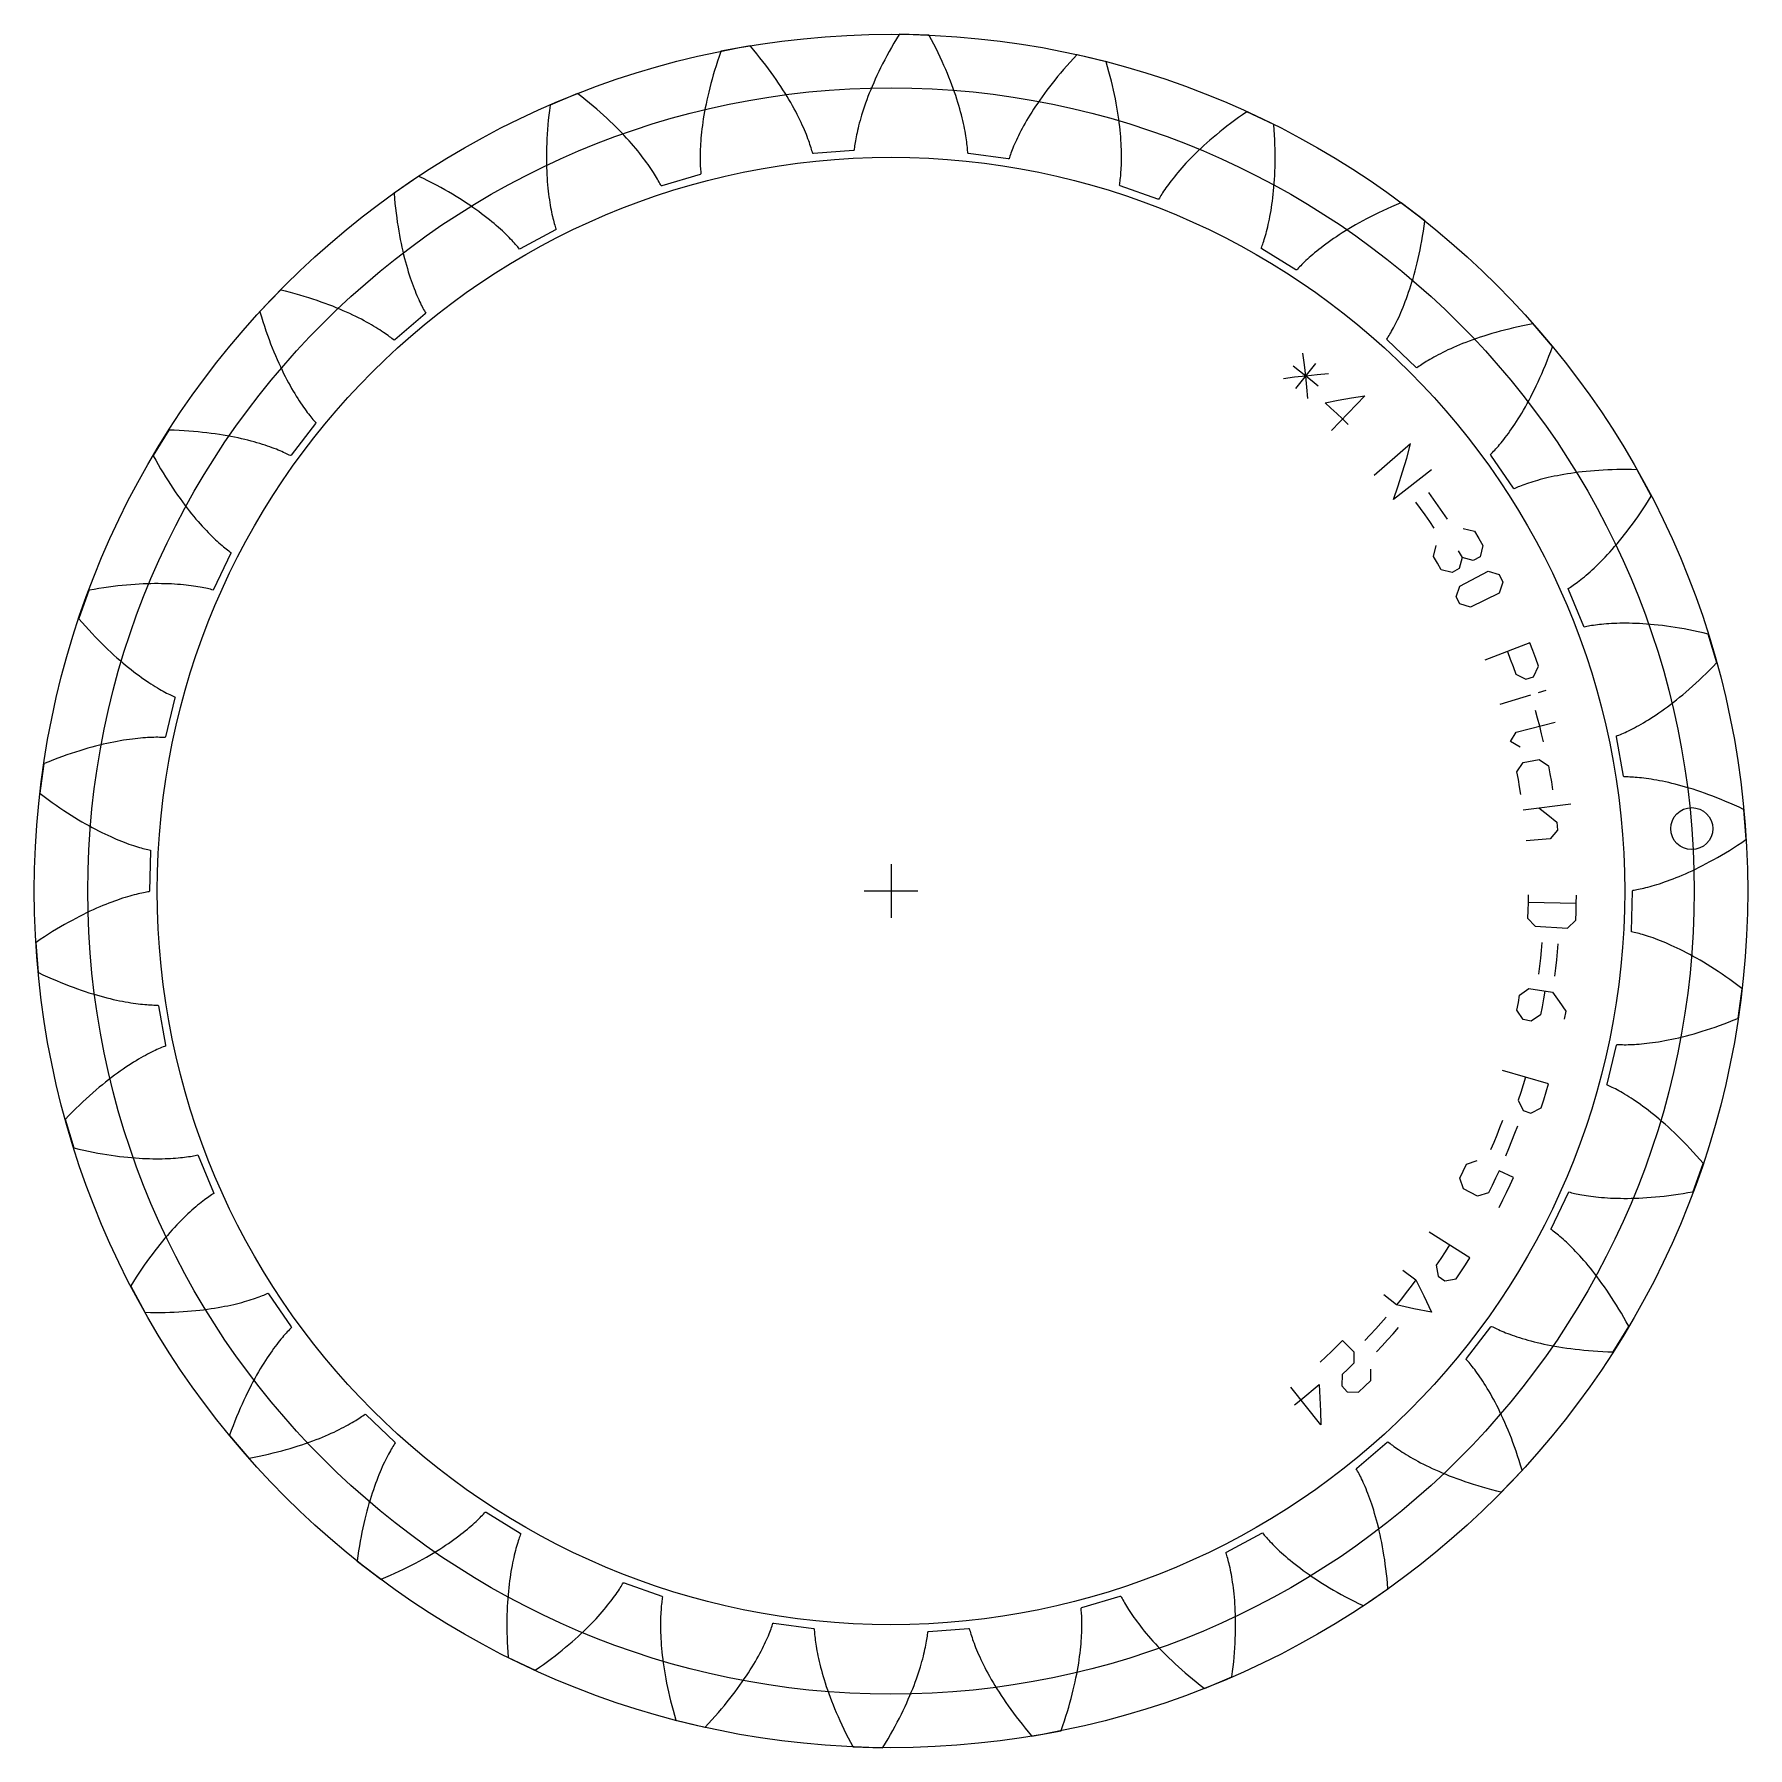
# Model space of a CAD drawing. Extents: x -3.2 to 3.2, y -3.2 to 3.2.
import ezdxf

# ---------------------------------------------------------------- set-up
doc = ezdxf.new("R2010")
doc.units = 0
doc.header["$MEASUREMENT"] = 0
for name, color, linetype in [('gear', 7, 'CONTINUOUS'), ('gear_guides', 5, 'CONTINUOUS'), ('gear_texts', 7, 'CONTINUOUS')]:
    doc.layers.add(name, color=color, linetype=linetype)

msp = doc.modelspace()

# ---------------------------------------------------------------- linework, layer by layer
at = {"layer": 'gear'}
msp.add_lwpolyline([(2.77, 0), (2.770629, 0.002976), (2.775487, 0.003732), (2.780702, 0.004605), (2.786272, 0.005604), (2.792193, 0.006737), (2.798465, 0.008014), (2.805085, 0.009441), (2.812049, 0.011028), (2.819355, 0.012782), (2.826999, 0.014712), (2.83498, 0.016826), (2.843293, 0.019132), (2.851934, 0.021638), (2.860902, 0.024351), (2.870191, 0.02728), (2.879797, 0.030433), (2.889718, 0.033817), (2.899948, 0.03744), (2.910484, 0.04131), (2.921321, 0.045434), (2.932454, 0.04982), (2.943879, 0.054475), (2.955591, 0.059407), (2.967586, 0.064622), (2.979857, 0.070129), (2.9924, 0.075934), (3.005209, 0.082044), (3.01828, 0.088467), (3.031606, 0.095209), (3.045182, 0.102276), (3.059002, 0.109676), (3.07306, 0.117416), (3.08735, 0.125501), (3.101865, 0.133938), (3.1166, 0.142734), (3.131548, 0.151895), (3.146703, 0.161426), (3.162057, 0.171334), (3.177604, 0.181625), (3.193338, 0.192305), (3.193833, 0.192645), (3.19408, 0.192815), (3.194142, 0.192858), (3.194173, 0.192879), (3.194181, 0.192899), (3.185528, 0.303997), (3.185517, 0.304016), (3.185483, 0.304032), (3.185415, 0.304065), (3.185144, 0.304194), (3.184603, 0.304454), (3.167406, 0.312569), (3.150452, 0.320328), (3.133749, 0.32774), (3.117302, 0.33481), (3.101115, 0.341545), (3.085196, 0.347954), (3.069549, 0.354042), (3.05418, 0.359817), (3.039093, 0.365286), (3.024294, 0.370457), (3.009788, 0.375338), (2.995579, 0.379935), (2.981671, 0.384256), (2.96807, 0.388309), (2.954779, 0.392102), (2.941803, 0.395642), (2.929146, 0.398938), (2.916812, 0.401997), (2.904804, 0.404827), (2.893125, 0.407436), (2.881781, 0.409832), (2.870773, 0.412024), (2.860105, 0.41402), (2.84978, 0.415827), (2.839801, 0.417454), (2.830171, 0.41891), (2.820891, 0.420202), (2.811966, 0.421339), (2.803396, 0.42233), (2.795185, 0.423183), (2.787333, 0.423906), (2.779844, 0.424508), (2.772718, 0.424997), (2.765958, 0.425383), (2.759564, 0.425673), (2.753538, 0.425876), (2.747881, 0.426), (2.742594, 0.426055), (2.737678, 0.426049), (2.736595, 0.428892), (2.709469, 0.575915), (2.709466, 0.578957), (2.71406, 0.580706), (2.71898, 0.582644), (2.72422, 0.58478), (2.729777, 0.58712), (2.735646, 0.589672), (2.741824, 0.592445), (2.748306, 0.595445), (2.755087, 0.59868), (2.762164, 0.602157), (2.76953, 0.605884), (2.777182, 0.609868), (2.785114, 0.614115), (2.793321, 0.618634), (2.801798, 0.62343), (2.810539, 0.628511), (2.81954, 0.633884), (2.828793, 0.639555), (2.838294, 0.645531), (2.848037, 0.651818), (2.858015, 0.658423), (2.868222, 0.665352), (2.878653, 0.672611), (2.889301, 0.680206), (2.900159, 0.688144), (2.911221, 0.69643), (2.92248, 0.70507), (2.93393, 0.714069), (2.945563, 0.723434), (2.957373, 0.73317), (2.969353, 0.743282), (2.981494, 0.753775), (2.993791, 0.764655), (3.006235, 0.775926), (3.018819, 0.787593), (3.031536, 0.799661), (3.044377, 0.812135), (3.057336, 0.825019), (3.070404, 0.838318), (3.083574, 0.852035), (3.083987, 0.852471), (3.084193, 0.852688), (3.084245, 0.852743), (3.084271, 0.85277), (3.084274, 0.852791), (3.052711, 0.959663), (3.052697, 0.959679), (3.052661, 0.959687), (3.052588, 0.959705), (3.052296, 0.959776), (3.051712, 0.959917), (3.033204, 0.964279), (3.015007, 0.968344), (2.997128, 0.972121), (2.97957, 0.975617), (2.962337, 0.97884), (2.945434, 0.981798), (2.928863, 0.9845), (2.912629, 0.986954), (2.896735, 0.989167), (2.881184, 0.991148), (2.86598, 0.992906), (2.851125, 0.994448), (2.836623, 0.995783), (2.822476, 0.99692), (2.808688, 0.997867), (2.795259, 0.998632), (2.782193, 0.999224), (2.769493, 0.999651), (2.757158, 0.999923), (2.745193, 1.000047), (2.733598, 1.000033), (2.722375, 0.999888), (2.711525, 0.999622), (2.70105, 0.999243), (2.690951, 0.99876), (2.681228, 0.998181), (2.671883, 0.997516), (2.662916, 0.996773), (2.654328, 0.99596), (2.646119, 0.995087), (2.638288, 0.994162), (2.630838, 0.993194), (2.623766, 0.992191), (2.617073, 0.991162), (2.610758, 0.990116), (2.604822, 0.989062), (2.599263, 0.988008), (2.59408, 0.986962), (2.589272, 0.985934), (2.587622, 0.98849), (2.530521, 1.126661), (2.529885, 1.129635), (2.534016, 1.132301), (2.538425, 1.13522), (2.543107, 1.138398), (2.548055, 1.141842), (2.553266, 1.145559), (2.558732, 1.149556), (2.564449, 1.153838), (2.57041, 1.158412), (2.576608, 1.163285), (2.583039, 1.168462), (2.589695, 1.173949), (2.596571, 1.179753), (2.603659, 1.185879), (2.610954, 1.192333), (2.618448, 1.199121), (2.626134, 1.206247), (2.634006, 1.213718), (2.642057, 1.221539), (2.65028, 1.229714), (2.658666, 1.238249), (2.66721, 1.247149), (2.675904, 1.256418), (2.68474, 1.266061), (2.693711, 1.276083), (2.702808, 1.286488), (2.712025, 1.29728), (2.721353, 1.308464), (2.730785, 1.320043), (2.740313, 1.332021), (2.749928, 1.344403), (2.759623, 1.357191), (2.769388, 1.370389), (2.779217, 1.384001), (2.789101, 1.39803), (2.79903, 1.412478), (2.808998, 1.427349), (2.818995, 1.442646), (2.829012, 1.458371), (2.839042, 1.474527), (2.839355, 1.475039), (2.839512, 1.475295), (2.839551, 1.475359), (2.839571, 1.475391), (2.83957, 1.475412), (2.786477, 1.573386), (2.78646, 1.573399), (2.786422, 1.5734), (2.786347, 1.573402), (2.786047, 1.57341), (2.785447, 1.573427), (2.766436, 1.573845), (2.747792, 1.574039), (2.729519, 1.574016), (2.711617, 1.573785), (2.694091, 1.573354), (2.676942, 1.572734), (2.660171, 1.571931), (2.643782, 1.570956), (2.627775, 1.569816), (2.612152, 1.568521), (2.596914, 1.567079), (2.582064, 1.565499), (2.567601, 1.56379), (2.553527, 1.561961), (2.539843, 1.56002), (2.526549, 1.557976), (2.513646, 1.555839), (2.501133, 1.553617), (2.489012, 1.551318), (2.477282, 1.548951), (2.465944, 1.546526), (2.454996, 1.544051), (2.444439, 1.541535), (2.434272, 1.538987), (2.424493, 1.536414), (2.415104, 1.533827), (2.406101, 1.531234), (2.397484, 1.528642), (2.389253, 1.526062), (2.381404, 1.523501), (2.373938, 1.520968), (2.366851, 1.518472), (2.360142, 1.516021), (2.353809, 1.513623), (2.34785, 1.511287), (2.342263, 1.509022), (2.337044, 1.506835), (2.332192, 1.504734), (2.327703, 1.502729), (2.325558, 1.504886), (2.240977, 1.628165), (2.239737, 1.630943), (2.243223, 1.634409), (2.246929, 1.638181), (2.250847, 1.642263), (2.254972, 1.646661), (2.259296, 1.65138), (2.263812, 1.656425), (2.268513, 1.661803), (2.273393, 1.667516), (2.278443, 1.673571), (2.283657, 1.679972), (2.289027, 1.686724), (2.294545, 1.69383), (2.300205, 1.701296), (2.305998, 1.709126), (2.311917, 1.717323), (2.317954, 1.725892), (2.324101, 1.734836), (2.33035, 1.74416), (2.336693, 1.753866), (2.343122, 1.763958), (2.349629, 1.77444), (2.356205, 1.785314), (2.362843, 1.796584), (2.369534, 1.808252), (2.376269, 1.820321), (2.383041, 1.832793), (2.38984, 1.845672), (2.396659, 1.858959), (2.403488, 1.872656), (2.410318, 1.886766), (2.417142, 1.901291), (2.423951, 1.916231), (2.430735, 1.931589), (2.437485, 1.947366), (2.444194, 1.963563), (2.450852, 1.980182), (2.45745, 1.997223), (2.463979, 2.014687), (2.470431, 2.032575), (2.470631, 2.033141), (2.470731, 2.033424), (2.470756, 2.033495), (2.470769, 2.03353), (2.470763, 2.033551), (2.398461, 2.118345), (2.398441, 2.118354), (2.398404, 2.118347), (2.39833, 2.118333), (2.398035, 2.118279), (2.397445, 2.118171), (2.378762, 2.114628), (2.360485, 2.11094), (2.342616, 2.107118), (2.325154, 2.103171), (2.3081, 2.099106), (2.291454, 2.094933), (2.275217, 2.090661), (2.259389, 2.0863), (2.243968, 2.081857), (2.228956, 2.077342), (2.214352, 2.072763), (2.200154, 2.068131), (2.186363, 2.063452), (2.172977, 2.058736), (2.159995, 2.053993), (2.147416, 2.04923), (2.135239, 2.044457), (2.123462, 2.039681), (2.112084, 2.034912), (2.101103, 2.030159), (2.090516, 2.02543), (2.080322, 2.020733), (2.070519, 2.016077), (2.061104, 2.01147), (2.052074, 2.006921), (2.043427, 2.002438), (2.035161, 1.998029), (2.027271, 1.993703), (2.019756, 1.989467), (2.012611, 1.98533), (2.005834, 1.981301), (1.999421, 1.977385), (1.993369, 1.973593), (1.987673, 1.969931), (1.98233, 1.966407), (1.977335, 1.96303), (1.972686, 1.959805), (1.968376, 1.956742), (1.964402, 1.953848), (1.961855, 1.955511), (1.853492, 2.058511), (1.851701, 2.06097), (1.85439, 2.065086), (1.857231, 2.069545), (1.860215, 2.074353), (1.863335, 2.079512), (1.866584, 2.085027), (1.869952, 2.090901), (1.873432, 2.097139), (1.877017, 2.103742), (1.880698, 2.110714), (1.884467, 2.118059), (1.888316, 2.12578), (1.892237, 2.133879), (1.896221, 2.142358), (1.900259, 2.151221), (1.904344, 2.16047), (1.908468, 2.170107), (1.912621, 2.180134), (1.916795, 2.190553), (1.920981, 2.201366), (1.925171, 2.212574), (1.929357, 2.224179), (1.933529, 2.236183), (1.937678, 2.248587), (1.941797, 2.261391), (1.945876, 2.274596), (1.949907, 2.288204), (1.95388, 2.302215), (1.957787, 2.316629), (1.961619, 2.331447), (1.965366, 2.346669), (1.969021, 2.362295), (1.972575, 2.378324), (1.976017, 2.394757), (1.97934, 2.411593), (1.982535, 2.428831), (1.985592, 2.446471), (1.988503, 2.464511), (1.991258, 2.482951), (1.99385, 2.50179), (1.993928, 2.502385), (1.993967, 2.502683), (1.993977, 2.502757), (1.993982, 2.502794), (1.993972, 2.502813), (1.90562, 2.570722), (1.905599, 2.570727), (1.905564, 2.570712), (1.905495, 2.570684), (1.905217, 2.570569), (1.904662, 2.570341), (1.887124, 2.56299), (1.870014, 2.555584), (1.853329, 2.54813), (1.83707, 2.540638), (1.821234, 2.533116), (1.805819, 2.525574), (1.790825, 2.51802), (1.776249, 2.510462), (1.76209, 2.502911), (1.748344, 2.495373), (1.735011, 2.487858), (1.722087, 2.480375), (1.70957, 2.472931), (1.697457, 2.465535), (1.685745, 2.458196), (1.674431, 2.450922), (1.663513, 2.443721), (1.652986, 2.436602), (1.642848, 2.429572), (1.633095, 2.422639), (1.623723, 2.415812), (1.614728, 2.409098), (1.606107, 2.402505), (1.597855, 2.396042), (1.589969, 2.389715), (1.582443, 2.383532), (1.575274, 2.377501), (1.568456, 2.371629), (1.561986, 2.365923), (1.555858, 2.360392), (1.550067, 2.355041), (1.544608, 2.349878), (1.539476, 2.34491), (1.534666, 2.340144), (1.530172, 2.335586), (1.525989, 2.331244), (1.522111, 2.327123), (1.518533, 2.323231), (1.515247, 2.319574), (1.51241, 2.320671), (1.385, 2.39889), (1.382737, 2.400924), (1.384512, 2.405508), (1.386363, 2.410461), (1.388283, 2.415784), (1.390262, 2.421479), (1.392293, 2.427549), (1.394366, 2.433995), (1.396474, 2.44082), (1.398607, 2.448024), (1.400758, 2.455609), (1.402918, 2.463578), (1.405078, 2.47193), (1.407229, 2.480666), (1.409362, 2.489789), (1.41147, 2.499298), (1.413543, 2.509194), (1.415573, 2.519478), (1.41755, 2.530149), (1.419467, 2.541208), (1.421313, 2.552655), (1.423082, 2.56449), (1.424763, 2.576712), (1.426348, 2.589321), (1.427828, 2.602316), (1.429195, 2.615696), (1.430439, 2.629461), (1.431552, 2.64361), (1.432525, 2.658141), (1.43335, 2.673052), (1.434017, 2.688343), (1.434519, 2.704012), (1.434845, 2.720056), (1.434988, 2.736474), (1.434939, 2.753263), (1.434689, 2.770422), (1.434229, 2.787948), (1.433552, 2.805838), (1.432649, 2.824089), (1.43151, 2.842699), (1.430128, 2.861664), (1.430081, 2.862263), (1.430057, 2.862562), (1.430051, 2.862637), (1.430048, 2.862674), (1.430035, 2.862691), (1.329494, 2.910746), (1.329473, 2.910746), (1.329442, 2.910725), (1.32938, 2.910683), (1.329132, 2.910513), (1.328637, 2.910174), (1.313011, 2.899338), (1.297814, 2.888536), (1.283044, 2.877776), (1.268697, 2.867067), (1.254771, 2.856417), (1.241262, 2.845835), (1.228166, 2.835328), (1.21548, 2.824906), (1.2032, 2.814575), (1.191322, 2.804344), (1.179842, 2.794222), (1.168756, 2.784214), (1.15806, 2.774331), (1.147749, 2.764579), (1.137819, 2.754965), (1.128265, 2.745498), (1.119083, 2.736184), (1.110266, 2.727031), (1.101812, 2.718047), (1.093713, 2.709238), (1.085965, 2.700612), (1.078563, 2.692174), (1.071501, 2.683933), (1.064773, 2.675895), (1.058375, 2.668067), (1.052299, 2.660455), (1.04654, 2.653065), (1.041092, 2.645904), (1.035949, 2.638977), (1.031105, 2.632292), (1.026553, 2.625854), (1.022287, 2.619669), (1.018301, 2.613743), (1.014587, 2.608081), (1.011139, 2.602689), (1.00795, 2.597572), (1.005013, 2.592735), (1.002322, 2.588184), (0.999869, 2.583923), (0.996866, 2.584407), (0.855977, 2.634427), (0.853341, 2.635945), (0.854124, 2.640798), (0.854905, 2.646028), (0.855676, 2.651633), (0.856428, 2.657616), (0.857152, 2.663975), (0.85784, 2.670711), (0.858483, 2.677825), (0.859072, 2.685315), (0.859599, 2.693182), (0.860054, 2.701426), (0.86043, 2.710044), (0.860718, 2.719037), (0.860908, 2.728404), (0.860993, 2.738143), (0.860963, 2.748254), (0.86081, 2.758735), (0.860526, 2.769584), (0.860101, 2.7808), (0.859527, 2.792381), (0.858797, 2.804325), (0.8579, 2.816629), (0.856829, 2.829292), (0.855575, 2.842311), (0.85413, 2.855683), (0.852485, 2.869406), (0.850632, 2.883477), (0.848563, 2.897893), (0.846269, 2.91265), (0.843743, 2.927745), (0.840975, 2.943176), (0.837959, 2.958937), (0.834685, 2.975026), (0.831146, 2.991438), (0.827334, 3.00817), (0.823241, 3.025217), (0.818859, 3.042576), (0.814181, 3.06024), (0.809198, 3.078207), (0.803903, 3.096471), (0.803732, 3.097046), (0.803647, 3.097334), (0.803625, 3.097406), (0.803615, 3.097442), (0.803598, 3.097455), (0.695263, 3.123557), (0.695243, 3.123553), (0.695217, 3.123525), (0.695165, 3.123471), (0.694958, 3.123254), (0.694544, 3.122819), (0.681512, 3.108971), (0.668893, 3.095245), (0.656683, 3.08165), (0.644876, 3.068192), (0.633469, 3.054879), (0.622455, 3.04172), (0.611829, 3.02872), (0.601587, 3.015887), (0.591724, 3.003229), (0.582232, 2.990752), (0.573108, 2.978464), (0.564345, 2.966371), (0.555938, 2.954479), (0.54788, 2.942796), (0.540166, 2.931328), (0.532789, 2.920081), (0.525743, 2.909062), (0.519023, 2.898277), (0.512621, 2.887731), (0.50653, 2.87743), (0.500745, 2.867382), (0.495259, 2.85759), (0.490065, 2.848061), (0.485156, 2.838799), (0.480524, 2.829812), (0.476164, 2.821102), (0.472068, 2.812677), (0.468228, 2.804539), (0.464637, 2.796695), (0.461289, 2.789149), (0.458175, 2.781906), (0.455288, 2.774969), (0.452621, 2.768343), (0.450165, 2.762033), (0.447913, 2.756041), (0.445858, 2.750373), (0.443991, 2.745031), (0.442305, 2.74002), (0.440792, 2.735343), (0.437753, 2.735191), (0.289544, 2.754826), (0.28665, 2.755763), (0.286406, 2.760673), (0.286083, 2.76595), (0.285672, 2.771594), (0.285163, 2.777602), (0.28455, 2.783973), (0.283822, 2.790705), (0.282972, 2.797797), (0.281991, 2.805246), (0.28087, 2.813051), (0.279602, 2.821208), (0.278178, 2.829717), (0.276589, 2.838573), (0.274828, 2.847775), (0.272886, 2.857319), (0.270755, 2.867203), (0.268426, 2.877423), (0.265892, 2.887976), (0.263145, 2.898858), (0.260176, 2.910067), (0.256978, 2.921597), (0.253543, 2.933446), (0.249862, 2.94561), (0.245929, 2.958084), (0.241735, 2.970863), (0.237273, 2.983944), (0.232535, 2.997323), (0.227514, 3.010993), (0.222202, 3.024951), (0.216592, 3.039191), (0.210677, 3.053709), (0.20445, 3.068499), (0.197902, 3.083555), (0.191029, 3.098873), (0.183821, 3.114447), (0.176273, 3.130271), (0.168378, 3.146338), (0.160129, 3.162644), (0.15152, 3.179182), (0.142543, 3.195946), (0.142257, 3.196473), (0.142113, 3.196737), (0.142077, 3.196803), (0.142059, 3.196836), (0.14204, 3.196846), (0.030646, 3.199853), (0.030627, 3.199844), (0.030607, 3.199812), (0.030568, 3.199749), (0.03041, 3.199493), (0.030096, 3.198982), (0.020228, 3.182727), (0.010739, 3.166677), (0.001622, 3.15084), (-0.007129, 3.135222), (-0.015519, 3.119828), (-0.023557, 3.104666), (-0.031247, 3.089741), (-0.038597, 3.07506), (-0.045613, 3.060628), (-0.052303, 3.04645), (-0.058673, 3.032533), (-0.06473, 3.018882), (-0.070481, 3.005503), (-0.075934, 2.9924), (-0.081095, 2.979579), (-0.085973, 2.967044), (-0.090573, 2.9548), (-0.094905, 2.942853), (-0.098974, 2.931207), (-0.10279, 2.919865), (-0.106359, 2.908833), (-0.10969, 2.898115), (-0.112789, 2.887714), (-0.115666, 2.877634), (-0.118327, 2.86788), (-0.120782, 2.858455), (-0.123037, 2.849361), (-0.125101, 2.840604), (-0.126982, 2.832184), (-0.128688, 2.824107), (-0.130228, 2.816374), (-0.13161, 2.808989), (-0.132841, 2.801953), (-0.133931, 2.79527), (-0.134888, 2.788942), (-0.13572, 2.78297), (-0.136435, 2.777357), (-0.137042, 2.772105), (-0.13755, 2.767215), (-0.140491, 2.766435), (-0.289544, 2.754826), (-0.29257, 2.755141), (-0.293828, 2.759893), (-0.295242, 2.764988), (-0.296818, 2.770422), (-0.298564, 2.776193), (-0.300489, 2.782297), (-0.302601, 2.788731), (-0.304907, 2.795491), (-0.307415, 2.802574), (-0.310134, 2.809975), (-0.31307, 2.817691), (-0.316232, 2.825717), (-0.319627, 2.834049), (-0.323263, 2.842684), (-0.327147, 2.851616), (-0.331287, 2.86084), (-0.335689, 2.870353), (-0.340362, 2.880148), (-0.345312, 2.890222), (-0.350546, 2.900568), (-0.356072, 2.911182), (-0.361896, 2.922058), (-0.368025, 2.933191), (-0.374466, 2.944574), (-0.381225, 2.956202), (-0.388309, 2.96807), (-0.395725, 2.980171), (-0.403478, 2.992498), (-0.411576, 3.005047), (-0.420024, 3.01781), (-0.428828, 3.03078), (-0.437995, 3.043952), (-0.447529, 3.057318), (-0.457438, 3.070873), (-0.467726, 3.084607), (-0.478399, 3.098516), (-0.489462, 3.112591), (-0.500921, 3.126826), (-0.512781, 3.141212), (-0.525046, 3.155743), (-0.525436, 3.1562), (-0.525631, 3.156428), (-0.52568, 3.156485), (-0.525705, 3.156513), (-0.525725, 3.156519), (-0.63531, 3.1363), (-0.635328, 3.136288), (-0.63534, 3.136252), (-0.635365, 3.136182), (-0.635466, 3.135899), (-0.635668, 3.135333), (-0.64194, 3.117382), (-0.647885, 3.09971), (-0.65351, 3.082324), (-0.658822, 3.065227), (-0.663829, 3.048426), (-0.668538, 3.031924), (-0.672957, 3.015727), (-0.677094, 2.999838), (-0.680957, 2.984262), (-0.684553, 2.969004), (-0.68789, 2.954066), (-0.690977, 2.939455), (-0.69382, 2.925172), (-0.69643, 2.911221), (-0.698813, 2.897607), (-0.700977, 2.884332), (-0.702932, 2.8714), (-0.704684, 2.858813), (-0.706244, 2.846575), (-0.707618, 2.834688), (-0.708815, 2.823155), (-0.709845, 2.811978), (-0.710714, 2.80116), (-0.711432, 2.790703), (-0.712007, 2.780608), (-0.712448, 2.770879), (-0.712764, 2.761515), (-0.712962, 2.75252), (-0.713051, 2.743893), (-0.713041, 2.735638), (-0.712939, 2.727754), (-0.712755, 2.720243), (-0.712497, 2.713105), (-0.712174, 2.706341), (-0.711794, 2.699952), (-0.711366, 2.693938), (-0.710898, 2.688298), (-0.710401, 2.683035), (-0.709881, 2.678146), (-0.712595, 2.676772), (-0.855977, 2.634427), (-0.859002, 2.634105), (-0.861222, 2.638492), (-0.863663, 2.643182), (-0.866335, 2.64817), (-0.869243, 2.653452), (-0.872395, 2.659022), (-0.875798, 2.664877), (-0.879459, 2.671009), (-0.883385, 2.677416), (-0.887583, 2.68409), (-0.89206, 2.691026), (-0.896821, 2.69822), (-0.901875, 2.705664), (-0.907226, 2.713354), (-0.912883, 2.721283), (-0.91885, 2.729446), (-0.925134, 2.737835), (-0.931741, 2.746445), (-0.938677, 2.755269), (-0.945948, 2.764301), (-0.95356, 2.773534), (-0.961518, 2.782962), (-0.969827, 2.792577), (-0.978494, 2.802372), (-0.987523, 2.812341), (-0.99692, 2.822476), (-1.00669, 2.832771), (-1.016837, 2.843217), (-1.027367, 2.853808), (-1.038283, 2.864535), (-1.049592, 2.875392), (-1.061297, 2.88637), (-1.073402, 2.897462), (-1.085912, 2.90866), (-1.098831, 2.919956), (-1.112162, 2.931341), (-1.12591, 2.942809), (-1.140078, 2.95435), (-1.15467, 2.965956), (-1.169689, 2.977619), (-1.170165, 2.977985), (-1.170403, 2.978167), (-1.170463, 2.978213), (-1.170493, 2.978236), (-1.170514, 2.978237), (-1.273501, 2.935676), (-1.273515, 2.93566), (-1.27352, 2.935623), (-1.27353, 2.935549), (-1.27357, 2.935251), (-1.273649, 2.934656), (-1.276053, 2.915793), (-1.278194, 2.897271), (-1.280081, 2.879095), (-1.281722, 2.861268), (-1.283126, 2.843793), (-1.284302, 2.826672), (-1.285256, 2.80991), (-1.286, 2.793508), (-1.286539, 2.77747), (-1.286884, 2.761797), (-1.287043, 2.746493), (-1.287024, 2.731558), (-1.286836, 2.716996), (-1.286488, 2.702808), (-1.285988, 2.688996), (-1.285345, 2.675561), (-1.284568, 2.662505), (-1.283666, 2.649829), (-1.282647, 2.637534), (-1.28152, 2.625621), (-1.280293, 2.614091), (-1.278976, 2.602945), (-1.277577, 2.592182), (-1.276105, 2.581804), (-1.274569, 2.571811), (-1.272978, 2.562202), (-1.271339, 2.552978), (-1.269663, 2.544137), (-1.267957, 2.535681), (-1.26623, 2.527608), (-1.264492, 2.519917), (-1.26275, 2.512609), (-1.261014, 2.50568), (-1.259291, 2.499132), (-1.257591, 2.492961), (-1.255922, 2.487167), (-1.254292, 2.481749), (-1.252711, 2.476703), (-1.251186, 2.47203), (-1.253555, 2.470121), (-1.385, 2.39889), (-1.387892, 2.397947), (-1.390975, 2.401777), (-1.394339, 2.405856), (-1.397989, 2.41018), (-1.401931, 2.414742), (-1.406173, 2.419535), (-1.410719, 2.424554), (-1.415575, 2.429792), (-1.420747, 2.435242), (-1.426241, 2.440897), (-1.432062, 2.446751), (-1.438215, 2.452798), (-1.444706, 2.459029), (-1.451539, 2.465438), (-1.458721, 2.472018), (-1.466254, 2.478761), (-1.474145, 2.485661), (-1.482398, 2.492709), (-1.491017, 2.499898), (-1.500007, 2.507221), (-1.509372, 2.51467), (-1.519116, 2.522237), (-1.529243, 2.529914), (-1.539757, 2.537693), (-1.550662, 2.545567), (-1.561961, 2.553527), (-1.573657, 2.561566), (-1.585755, 2.569674), (-1.598256, 2.577844), (-1.611165, 2.586067), (-1.624484, 2.594335), (-1.638215, 2.60264), (-1.652362, 2.610973), (-1.666927, 2.619325), (-1.681912, 2.627688), (-1.697319, 2.636053), (-1.713151, 2.644411), (-1.729409, 2.652755), (-1.746095, 2.661073), (-1.76321, 2.669359), (-1.763752, 2.669618), (-1.764023, 2.669747), (-1.764091, 2.669779), (-1.764125, 2.669795), (-1.764146, 2.669792), (-1.856033, 2.606749), (-1.856044, 2.60673), (-1.856041, 2.606693), (-1.856035, 2.606618), (-1.856012, 2.606319), (-1.855966, 2.60572), (-1.854395, 2.58677), (-1.852639, 2.568208), (-1.850705, 2.550037), (-1.848604, 2.532258), (-1.846345, 2.514872), (-1.843935, 2.497882), (-1.841384, 2.481287), (-1.8387, 2.465089), (-1.835894, 2.449289), (-1.832973, 2.433887), (-1.829946, 2.418884), (-1.826822, 2.40428), (-1.823611, 2.390075), (-1.820321, 2.376269), (-1.81696, 2.362863), (-1.813538, 2.349855), (-1.810063, 2.337246), (-1.806545, 2.325035), (-1.802992, 2.31322), (-1.799413, 2.301802), (-1.795816, 2.290779), (-1.79221, 2.28015), (-1.788604, 2.269914), (-1.785007, 2.260068), (-1.781426, 2.250613), (-1.777872, 2.241545), (-1.774351, 2.232863), (-1.770873, 2.224564), (-1.767447, 2.216647), (-1.764079, 2.20911), (-1.76078, 2.201949), (-1.757557, 2.195161), (-1.754418, 2.188746), (-1.751371, 2.182698), (-1.748425, 2.177016), (-1.745588, 2.171696), (-1.742868, 2.166734), (-1.740272, 2.162128), (-1.737808, 2.157874), (-1.739729, 2.155514), (-1.853492, 2.058511), (-1.856125, 2.056987), (-1.859937, 2.060092), (-1.864075, 2.063383), (-1.868544, 2.066854), (-1.873349, 2.070496), (-1.878494, 2.074303), (-1.883984, 2.078267), (-1.889823, 2.08238), (-1.896016, 2.086636), (-1.902565, 2.091025), (-1.909476, 2.095542), (-1.916752, 2.100176), (-1.924396, 2.104922), (-1.932413, 2.10977), (-1.940805, 2.114713), (-1.949577, 2.119743), (-1.95873, 2.124851), (-1.968267, 2.130029), (-1.978193, 2.135269), (-1.988509, 2.140563), (-1.999218, 2.145902), (-2.010322, 2.151278), (-2.021824, 2.156681), (-2.033726, 2.162105), (-2.04603, 2.16754), (-2.058736, 2.172977), (-2.071849, 2.178407), (-2.085367, 2.183823), (-2.099294, 2.189216), (-2.113631, 2.194575), (-2.128377, 2.199894), (-2.143535, 2.205162), (-2.159106, 2.210371), (-2.175089, 2.215513), (-2.191485, 2.220577), (-2.208295, 2.225556), (-2.225518, 2.230441), (-2.243155, 2.235221), (-2.261206, 2.239889), (-2.279671, 2.244435), (-2.280254, 2.244575), (-2.280546, 2.244645), (-2.280619, 2.244663), (-2.280656, 2.244672), (-2.280676, 2.244664), (-2.357448, 2.163894), (-2.357455, 2.163874), (-2.357444, 2.163838), (-2.357423, 2.163766), (-2.357338, 2.163478), (-2.357169, 2.162902), (-2.351692, 2.144692), (-2.346114, 2.126901), (-2.340445, 2.109529), (-2.334694, 2.092575), (-2.328869, 2.07604), (-2.322979, 2.059921), (-2.317034, 2.04422), (-2.311041, 2.028934), (-2.305011, 2.014062), (-2.298951, 1.999604), (-2.292871, 1.985558), (-2.28678, 1.971923), (-2.280685, 1.958696), (-2.274596, 1.945876), (-2.268522, 1.933461), (-2.26247, 1.92145), (-2.25645, 1.909838), (-2.25047, 1.898625), (-2.244538, 1.887808), (-2.238663, 1.877383), (-2.232853, 1.867349), (-2.227116, 1.857702), (-2.22146, 1.848439), (-2.215895, 1.839557), (-2.210427, 1.831052), (-2.205064, 1.822921), (-2.199816, 1.815161), (-2.194689, 1.807767), (-2.189691, 1.800735), (-2.18483, 1.794062), (-2.180114, 1.787744), (-2.17555, 1.781775), (-2.171145, 1.776152), (-2.166908, 1.770871), (-2.162845, 1.765925), (-2.158964, 1.761311), (-2.155271, 1.757024), (-2.151774, 1.753058), (-2.14848, 1.749408), (-2.149868, 1.746701), (-2.240977, 1.628165), (-2.243236, 1.626127), (-2.24761, 1.628372), (-2.252342, 1.630731), (-2.257435, 1.633196), (-2.262892, 1.63576), (-2.268716, 1.638413), (-2.274911, 1.641149), (-2.281477, 1.643959), (-2.288419, 1.646834), (-2.295738, 1.649766), (-2.303437, 1.652747), (-2.311517, 1.655767), (-2.319982, 1.65882), (-2.328831, 1.661895), (-2.338068, 1.664986), (-2.347693, 1.668082), (-2.357708, 1.671175), (-2.368114, 1.674257), (-2.378912, 1.677319), (-2.390104, 1.680352), (-2.401689, 1.683348), (-2.413668, 1.686297), (-2.426042, 1.689192), (-2.438811, 1.692022), (-2.451976, 1.69478), (-2.465535, 1.697457), (-2.47949, 1.700042), (-2.493839, 1.702529), (-2.508583, 1.704908), (-2.523721, 1.70717), (-2.539251, 1.709306), (-2.555173, 1.711308), (-2.571486, 1.713166), (-2.588189, 1.714872), (-2.60528, 1.716417), (-2.622757, 1.717792), (-2.64062, 1.718989), (-2.658866, 1.719998), (-2.677493, 1.720811), (-2.696499, 1.721419), (-2.697099, 1.721435), (-2.697399, 1.721442), (-2.697474, 1.721444), (-2.697512, 1.721445), (-2.69753, 1.721434), (-2.755831, 1.626467), (-2.755833, 1.626446), (-2.755815, 1.626413), (-2.75578, 1.626347), (-2.755637, 1.626082), (-2.755352, 1.625554), (-2.746208, 1.608881), (-2.737054, 1.592639), (-2.727897, 1.576825), (-2.718746, 1.561437), (-2.70961, 1.546474), (-2.700498, 1.531933), (-2.691418, 1.51781), (-2.682378, 1.504104), (-2.673388, 1.490812), (-2.664455, 1.477929), (-2.655587, 1.465454), (-2.646794, 1.453383), (-2.638083, 1.441713), (-2.629461, 1.430439), (-2.620938, 1.419559), (-2.612522, 1.409067), (-2.604219, 1.398961), (-2.596038, 1.389237), (-2.587987, 1.379889), (-2.580073, 1.370914), (-2.572303, 1.362307), (-2.564686, 1.354063), (-2.557228, 1.346179), (-2.549937, 1.338648), (-2.542821, 1.331466), (-2.535885, 1.324627), (-2.529138, 1.318128), (-2.522585, 1.311961), (-2.516235, 1.306123), (-2.510093, 1.300606), (-2.504166, 1.295406), (-2.498461, 1.290517), (-2.492983, 1.285933), (-2.48774, 1.281647), (-2.482738, 1.277655), (-2.477982, 1.273948), (-2.473479, 1.270522), (-2.469234, 1.26737), (-2.465253, 1.264485), (-2.466048, 1.261549), (-2.530521, 1.126661), (-2.532306, 1.124198), (-2.537052, 1.125484), (-2.542171, 1.126807), (-2.547665, 1.12816), (-2.553536, 1.129533), (-2.559785, 1.130918), (-2.566412, 1.132306), (-2.57342, 1.133689), (-2.580808, 1.135058), (-2.588576, 1.136404), (-2.596727, 1.137719), (-2.605259, 1.138993), (-2.614172, 1.140219), (-2.623468, 1.141388), (-2.633145, 1.14249), (-2.643204, 1.143517), (-2.653643, 1.144461), (-2.664463, 1.145312), (-2.675662, 1.146062), (-2.687239, 1.146702), (-2.699194, 1.147224), (-2.711524, 1.147618), (-2.72423, 1.147876), (-2.737309, 1.14799), (-2.750759, 1.147951), (-2.764579, 1.147749), (-2.778766, 1.147378), (-2.793319, 1.146827), (-2.808235, 1.146088), (-2.823512, 1.145153), (-2.839147, 1.144014), (-2.855137, 1.142661), (-2.87148, 1.141087), (-2.888173, 1.139283), (-2.905211, 1.137241), (-2.922593, 1.134953), (-2.940314, 1.132409), (-2.958371, 1.129603), (-2.97676, 1.126525), (-2.995477, 1.123168), (-2.996067, 1.123059), (-2.996362, 1.123004), (-2.996436, 1.12299), (-2.996473, 1.122983), (-2.996488, 1.122968), (-3.033771, 1.017955), (-3.033769, 1.017934), (-3.033744, 1.017905), (-3.033696, 1.017848), (-3.033501, 1.01762), (-3.033112, 1.017162), (-3.020702, 1.002754), (-3.008371, 0.98877), (-2.996126, 0.975206), (-2.983976, 0.962057), (-2.971929, 0.94932), (-2.959992, 0.936991), (-2.948175, 0.925065), (-2.936483, 0.913538), (-2.924925, 0.902405), (-2.913509, 0.891662), (-2.902242, 0.881303), (-2.891131, 0.871324), (-2.880183, 0.86172), (-2.869406, 0.852485), (-2.858807, 0.843614), (-2.848393, 0.835102), (-2.838171, 0.826943), (-2.828147, 0.819132), (-2.818328, 0.811662), (-2.808721, 0.804529), (-2.799332, 0.797725), (-2.790167, 0.791246), (-2.781233, 0.785084), (-2.772536, 0.779233), (-2.764081, 0.773688), (-2.755875, 0.768441), (-2.747924, 0.763486), (-2.740233, 0.758817), (-2.732807, 0.754426), (-2.725652, 0.750307), (-2.718774, 0.746453), (-2.712177, 0.742857), (-2.705866, 0.739512), (-2.699847, 0.73641), (-2.694124, 0.733544), (-2.688701, 0.730908), (-2.683584, 0.728493), (-2.678776, 0.726292), (-2.674283, 0.724298), (-2.67445, 0.721261), (-2.709469, 0.575915), (-2.710703, 0.573135), (-2.715612, 0.573406), (-2.720894, 0.573637), (-2.72655, 0.573817), (-2.732578, 0.57394), (-2.738978, 0.573995), (-2.74575, 0.573975), (-2.752892, 0.573871), (-2.760402, 0.573674), (-2.768281, 0.573375), (-2.776527, 0.572967), (-2.785138, 0.57244), (-2.794111, 0.571786), (-2.803447, 0.570996), (-2.813142, 0.570062), (-2.823194, 0.568976), (-2.833602, 0.567728), (-2.844362, 0.566311), (-2.855472, 0.564716), (-2.866929, 0.562936), (-2.878731, 0.56096), (-2.890874, 0.558782), (-2.903356, 0.556393), (-2.916172, 0.553785), (-2.92932, 0.55095), (-2.942796, 0.54788), (-2.956596, 0.544567), (-2.970717, 0.541002), (-2.985153, 0.537178), (-2.999902, 0.533088), (-3.014958, 0.528723), (-3.030318, 0.524075), (-3.045977, 0.519138), (-3.061929, 0.513903), (-3.078171, 0.508363), (-3.094697, 0.50251), (-3.111502, 0.496338), (-3.128581, 0.489838), (-3.145928, 0.483005), (-3.163538, 0.47583), (-3.164093, 0.4756), (-3.16437, 0.475485), (-3.16444, 0.475456), (-3.164474, 0.475442), (-3.164486, 0.475424), (-3.179121, 0.364954), (-3.179114, 0.364934), (-3.179084, 0.364911), (-3.179025, 0.364865), (-3.178787, 0.364682), (-3.178311, 0.364315), (-3.163177, 0.352803), (-3.148207, 0.341688), (-3.13341, 0.330965), (-3.118792, 0.32063), (-3.10436, 0.310677), (-3.090121, 0.301098), (-3.076082, 0.29189), (-3.062249, 0.283046), (-3.048629, 0.274559), (-3.035229, 0.266424), (-3.022054, 0.258634), (-3.009111, 0.251184), (-2.996406, 0.244065), (-2.983944, 0.237273), (-2.971733, 0.2308), (-2.959777, 0.224639), (-2.948081, 0.218784), (-2.936652, 0.213227), (-2.925495, 0.207962), (-2.914614, 0.202982), (-2.904016, 0.198279), (-2.893704, 0.193847), (-2.883684, 0.189677), (-2.873961, 0.185763), (-2.864538, 0.182096), (-2.855421, 0.17867), (-2.846613, 0.175477), (-2.838119, 0.172509), (-2.829943, 0.169758), (-2.822088, 0.167216), (-2.814558, 0.164877), (-2.807358, 0.162731), (-2.80049, 0.16077), (-2.793957, 0.158988), (-2.787763, 0.157375), (-2.781911, 0.155923), (-2.776404, 0.154625), (-2.771243, 0.153472), (-2.766433, 0.152456), (-2.765965, 0.14945), (-2.77, 0), (-2.770629, -0.002976), (-2.775487, -0.003732), (-2.780702, -0.004605), (-2.786272, -0.005604), (-2.792193, -0.006737), (-2.798465, -0.008014), (-2.805085, -0.009441), (-2.812049, -0.011028), (-2.819355, -0.012782), (-2.826999, -0.014712), (-2.83498, -0.016826), (-2.843293, -0.019132), (-2.851934, -0.021638), (-2.860902, -0.024351), (-2.870191, -0.02728), (-2.879797, -0.030433), (-2.889718, -0.033817), (-2.899948, -0.03744), (-2.910484, -0.04131), (-2.921321, -0.045434), (-2.932454, -0.04982), (-2.943879, -0.054475), (-2.955591, -0.059407), (-2.967586, -0.064622), (-2.979857, -0.070129), (-2.9924, -0.075934), (-3.005209, -0.082044), (-3.01828, -0.088467), (-3.031606, -0.095209), (-3.045182, -0.102276), (-3.059002, -0.109676), (-3.07306, -0.117416), (-3.08735, -0.125501), (-3.101865, -0.133938), (-3.1166, -0.142734), (-3.131548, -0.151895), (-3.146703, -0.161426), (-3.162057, -0.171334), (-3.177604, -0.181625), (-3.193338, -0.192305), (-3.193833, -0.192645), (-3.19408, -0.192815), (-3.194142, -0.192858), (-3.194173, -0.192879), (-3.194181, -0.192899), (-3.185528, -0.303997), (-3.185517, -0.304016), (-3.185483, -0.304032), (-3.185415, -0.304065), (-3.185144, -0.304194), (-3.184603, -0.304454), (-3.167406, -0.312569), (-3.150452, -0.320328), (-3.133749, -0.32774), (-3.117302, -0.33481), (-3.101115, -0.341545), (-3.085196, -0.347954), (-3.069549, -0.354042), (-3.05418, -0.359817), (-3.039093, -0.365286), (-3.024294, -0.370457), (-3.009788, -0.375338), (-2.995579, -0.379935), (-2.981671, -0.384256), (-2.96807, -0.388309), (-2.954779, -0.392102), (-2.941803, -0.395642), (-2.929146, -0.398938), (-2.916812, -0.401997), (-2.904804, -0.404827), (-2.893125, -0.407436), (-2.881781, -0.409832), (-2.870773, -0.412024), (-2.860105, -0.41402), (-2.84978, -0.415827), (-2.839801, -0.417454), (-2.830171, -0.41891), (-2.820891, -0.420202), (-2.811966, -0.421339), (-2.803396, -0.42233), (-2.795185, -0.423183), (-2.787333, -0.423906), (-2.779844, -0.424508), (-2.772718, -0.424997), (-2.765958, -0.425383), (-2.759564, -0.425673), (-2.753538, -0.425876), (-2.747881, -0.426), (-2.742594, -0.426055), (-2.737678, -0.426049), (-2.736595, -0.428892), (-2.709469, -0.575915), (-2.709466, -0.578957), (-2.71406, -0.580706), (-2.71898, -0.582644), (-2.72422, -0.58478), (-2.729777, -0.58712), (-2.735646, -0.589672), (-2.741824, -0.592445), (-2.748306, -0.595445), (-2.755087, -0.59868), (-2.762164, -0.602157), (-2.76953, -0.605884), (-2.777182, -0.609868), (-2.785114, -0.614115), (-2.793321, -0.618634), (-2.801798, -0.62343), (-2.810539, -0.628511), (-2.81954, -0.633884), (-2.828793, -0.639555), (-2.838294, -0.645531), (-2.848037, -0.651818), (-2.858015, -0.658423), (-2.868222, -0.665352), (-2.878653, -0.672611), (-2.889301, -0.680206), (-2.900159, -0.688144), (-2.911221, -0.69643), (-2.92248, -0.70507), (-2.93393, -0.714069), (-2.945563, -0.723434), (-2.957373, -0.73317), (-2.969353, -0.743282), (-2.981494, -0.753775), (-2.993791, -0.764655), (-3.006235, -0.775926), (-3.018819, -0.787593), (-3.031536, -0.799661), (-3.044377, -0.812135), (-3.057336, -0.825019), (-3.070404, -0.838318), (-3.083574, -0.852035), (-3.083987, -0.852471), (-3.084193, -0.852688), (-3.084245, -0.852743), (-3.084271, -0.85277), (-3.084274, -0.852791), (-3.052711, -0.959663), (-3.052697, -0.959679), (-3.052661, -0.959687), (-3.052588, -0.959705), (-3.052296, -0.959776), (-3.051712, -0.959917), (-3.033204, -0.964279), (-3.015007, -0.968344), (-2.997128, -0.972121), (-2.97957, -0.975617), (-2.962337, -0.97884), (-2.945434, -0.981798), (-2.928863, -0.9845), (-2.912629, -0.986954), (-2.896735, -0.989167), (-2.881184, -0.991148), (-2.86598, -0.992906), (-2.851125, -0.994448), (-2.836623, -0.995783), (-2.822476, -0.99692), (-2.808688, -0.997867), (-2.795259, -0.998632), (-2.782193, -0.999224), (-2.769493, -0.999651), (-2.757158, -0.999923), (-2.745193, -1.000047), (-2.733598, -1.000033), (-2.722375, -0.999888), (-2.711525, -0.999622), (-2.70105, -0.999243), (-2.690951, -0.99876), (-2.681228, -0.998181), (-2.671883, -0.997516), (-2.662916, -0.996773), (-2.654328, -0.99596), (-2.646119, -0.995087), (-2.638288, -0.994162), (-2.630838, -0.993194), (-2.623766, -0.992191), (-2.617073, -0.991162), (-2.610758, -0.990116), (-2.604822, -0.989062), (-2.599263, -0.988008), (-2.59408, -0.986962), (-2.589272, -0.985934), (-2.587622, -0.98849), (-2.530521, -1.126661), (-2.529885, -1.129635), (-2.534016, -1.132301), (-2.538425, -1.13522), (-2.543107, -1.138398), (-2.548055, -1.141842), (-2.553266, -1.145559), (-2.558732, -1.149556), (-2.564449, -1.153838), (-2.57041, -1.158412), (-2.576608, -1.163285), (-2.583039, -1.168462), (-2.589695, -1.173949), (-2.596571, -1.179753), (-2.603659, -1.185879), (-2.610954, -1.192333), (-2.618448, -1.199121), (-2.626134, -1.206247), (-2.634006, -1.213718), (-2.642057, -1.221539), (-2.65028, -1.229714), (-2.658666, -1.238249), (-2.66721, -1.247149), (-2.675904, -1.256418), (-2.68474, -1.266061), (-2.693711, -1.276083), (-2.702808, -1.286488), (-2.712025, -1.29728), (-2.721353, -1.308464), (-2.730785, -1.320043), (-2.740313, -1.332021), (-2.749928, -1.344403), (-2.759623, -1.357191), (-2.769388, -1.370389), (-2.779217, -1.384001), (-2.789101, -1.39803), (-2.79903, -1.412478), (-2.808998, -1.427349), (-2.818995, -1.442646), (-2.829012, -1.458371), (-2.839042, -1.474527), (-2.839355, -1.475039), (-2.839512, -1.475295), (-2.839551, -1.475359), (-2.839571, -1.475391), (-2.83957, -1.475412), (-2.786477, -1.573386), (-2.78646, -1.573399), (-2.786422, -1.5734), (-2.786347, -1.573402), (-2.786047, -1.57341), (-2.785447, -1.573427), (-2.766436, -1.573845), (-2.747792, -1.574039), (-2.729519, -1.574016), (-2.711617, -1.573785), (-2.694091, -1.573354), (-2.676942, -1.572734), (-2.660171, -1.571931), (-2.643782, -1.570956), (-2.627775, -1.569816), (-2.612152, -1.568521), (-2.596914, -1.567079), (-2.582064, -1.565499), (-2.567601, -1.56379), (-2.553527, -1.561961), (-2.539843, -1.56002), (-2.526549, -1.557976), (-2.513646, -1.555839), (-2.501133, -1.553617), (-2.489012, -1.551318), (-2.477282, -1.548951), (-2.465944, -1.546526), (-2.454996, -1.544051), (-2.444439, -1.541535), (-2.434272, -1.538987), (-2.424493, -1.536414), (-2.415104, -1.533827), (-2.406101, -1.531234), (-2.397484, -1.528642), (-2.389253, -1.526062), (-2.381404, -1.523501), (-2.373938, -1.520968), (-2.366851, -1.518472), (-2.360142, -1.516021), (-2.353809, -1.513623), (-2.34785, -1.511287), (-2.342263, -1.509022), (-2.337044, -1.506835), (-2.332192, -1.504734), (-2.327703, -1.502729), (-2.325558, -1.504886), (-2.240977, -1.628165), (-2.239737, -1.630943), (-2.243223, -1.634409), (-2.246929, -1.638181), (-2.250847, -1.642263), (-2.254972, -1.646661), (-2.259296, -1.65138), (-2.263812, -1.656425), (-2.268513, -1.661803), (-2.273393, -1.667516), (-2.278443, -1.673571), (-2.283657, -1.679972), (-2.289027, -1.686724), (-2.294545, -1.69383), (-2.300205, -1.701296), (-2.305998, -1.709126), (-2.311917, -1.717323), (-2.317954, -1.725892), (-2.324101, -1.734836), (-2.33035, -1.74416), (-2.336693, -1.753866), (-2.343122, -1.763958), (-2.349629, -1.77444), (-2.356205, -1.785314), (-2.362843, -1.796584), (-2.369534, -1.808252), (-2.376269, -1.820321), (-2.383041, -1.832793), (-2.38984, -1.845672), (-2.396659, -1.858959), (-2.403488, -1.872656), (-2.410318, -1.886766), (-2.417142, -1.901291), (-2.423951, -1.916231), (-2.430735, -1.931589), (-2.437485, -1.947366), (-2.444194, -1.963563), (-2.450852, -1.980182), (-2.45745, -1.997223), (-2.463979, -2.014687), (-2.470431, -2.032575), (-2.470631, -2.033141), (-2.470731, -2.033424), (-2.470756, -2.033495), (-2.470769, -2.03353), (-2.470763, -2.033551), (-2.398461, -2.118345), (-2.398441, -2.118354), (-2.398404, -2.118347), (-2.39833, -2.118333), (-2.398035, -2.118279), (-2.397445, -2.118171), (-2.378762, -2.114628), (-2.360485, -2.11094), (-2.342616, -2.107118), (-2.325154, -2.103171), (-2.3081, -2.099106), (-2.291454, -2.094933), (-2.275217, -2.090661), (-2.259389, -2.0863), (-2.243968, -2.081857), (-2.228956, -2.077342), (-2.214352, -2.072763), (-2.200154, -2.068131), (-2.186363, -2.063452), (-2.172977, -2.058736), (-2.159995, -2.053993), (-2.147416, -2.04923), (-2.135239, -2.044457), (-2.123462, -2.039681), (-2.112084, -2.034912), (-2.101103, -2.030159), (-2.090516, -2.02543), (-2.080322, -2.020733), (-2.070519, -2.016077), (-2.061104, -2.01147), (-2.052074, -2.006921), (-2.043427, -2.002438), (-2.035161, -1.998029), (-2.027271, -1.993703), (-2.019756, -1.989467), (-2.012611, -1.98533), (-2.005834, -1.981301), (-1.999421, -1.977385), (-1.993369, -1.973593), (-1.987673, -1.969931), (-1.98233, -1.966407), (-1.977335, -1.96303), (-1.972686, -1.959805), (-1.968376, -1.956742), (-1.964402, -1.953848), (-1.961855, -1.955511), (-1.853492, -2.058511), (-1.851701, -2.06097), (-1.85439, -2.065086), (-1.857231, -2.069545), (-1.860215, -2.074353), (-1.863335, -2.079512), (-1.866584, -2.085027), (-1.869952, -2.090901), (-1.873432, -2.097139), (-1.877017, -2.103742), (-1.880698, -2.110714), (-1.884467, -2.118059), (-1.888316, -2.12578), (-1.892237, -2.133879), (-1.896221, -2.142358), (-1.900259, -2.151221), (-1.904344, -2.16047), (-1.908468, -2.170107), (-1.912621, -2.180134), (-1.916795, -2.190553), (-1.920981, -2.201366), (-1.925171, -2.212574), (-1.929357, -2.224179), (-1.933529, -2.236183), (-1.937678, -2.248587), (-1.941797, -2.261391), (-1.945876, -2.274596), (-1.949907, -2.288204), (-1.95388, -2.302215), (-1.957787, -2.316629), (-1.961619, -2.331447), (-1.965366, -2.346669), (-1.969021, -2.362295), (-1.972575, -2.378324), (-1.976017, -2.394757), (-1.97934, -2.411593), (-1.982535, -2.428831), (-1.985592, -2.446471), (-1.988503, -2.464511), (-1.991258, -2.482951), (-1.99385, -2.50179), (-1.993928, -2.502385), (-1.993967, -2.502683), (-1.993977, -2.502757), (-1.993982, -2.502794), (-1.993972, -2.502813), (-1.90562, -2.570722), (-1.905599, -2.570727), (-1.905564, -2.570712), (-1.905495, -2.570684), (-1.905217, -2.570569), (-1.904662, -2.570341), (-1.887124, -2.56299), (-1.870014, -2.555584), (-1.853329, -2.54813), (-1.83707, -2.540638), (-1.821234, -2.533116), (-1.805819, -2.525574), (-1.790825, -2.51802), (-1.776249, -2.510462), (-1.76209, -2.502911), (-1.748344, -2.495373), (-1.735011, -2.487858), (-1.722087, -2.480375), (-1.70957, -2.472931), (-1.697457, -2.465535), (-1.685745, -2.458196), (-1.674431, -2.450922), (-1.663513, -2.443721), (-1.652986, -2.436602), (-1.642848, -2.429572), (-1.633095, -2.422639), (-1.623723, -2.415812), (-1.614728, -2.409098), (-1.606107, -2.402505), (-1.597855, -2.396042), (-1.589969, -2.389715), (-1.582443, -2.383532), (-1.575274, -2.377501), (-1.568456, -2.371629), (-1.561986, -2.365923), (-1.555858, -2.360392), (-1.550067, -2.355041), (-1.544608, -2.349878), (-1.539476, -2.34491), (-1.534666, -2.340144), (-1.530172, -2.335586), (-1.525989, -2.331244), (-1.522111, -2.327123), (-1.518533, -2.323231), (-1.515247, -2.319574), (-1.51241, -2.320671), (-1.385, -2.39889), (-1.382737, -2.400924), (-1.384512, -2.405508), (-1.386363, -2.410461), (-1.388283, -2.415784), (-1.390262, -2.421479), (-1.392293, -2.427549), (-1.394366, -2.433995), (-1.396474, -2.44082), (-1.398607, -2.448024), (-1.400758, -2.455609), (-1.402918, -2.463578), (-1.405078, -2.47193), (-1.407229, -2.480666), (-1.409362, -2.489789), (-1.41147, -2.499298), (-1.413543, -2.509194), (-1.415573, -2.519478), (-1.41755, -2.530149), (-1.419467, -2.541208), (-1.421313, -2.552655), (-1.423082, -2.56449), (-1.424763, -2.576712), (-1.426348, -2.589321), (-1.427828, -2.602316), (-1.429195, -2.615696), (-1.430439, -2.629461), (-1.431552, -2.64361), (-1.432525, -2.658141), (-1.43335, -2.673052), (-1.434017, -2.688343), (-1.434519, -2.704012), (-1.434845, -2.720056), (-1.434988, -2.736474), (-1.434939, -2.753263), (-1.434689, -2.770422), (-1.434229, -2.787948), (-1.433552, -2.805838), (-1.432649, -2.824089), (-1.43151, -2.842699), (-1.430128, -2.861664), (-1.430081, -2.862263), (-1.430057, -2.862562), (-1.430051, -2.862637), (-1.430048, -2.862674), (-1.430035, -2.862691), (-1.329494, -2.910746), (-1.329473, -2.910746), (-1.329442, -2.910725), (-1.32938, -2.910683), (-1.329132, -2.910513), (-1.328637, -2.910174), (-1.313011, -2.899338), (-1.297814, -2.888536), (-1.283044, -2.877776), (-1.268697, -2.867067), (-1.254771, -2.856417), (-1.241262, -2.845835), (-1.228166, -2.835328), (-1.21548, -2.824906), (-1.2032, -2.814575), (-1.191322, -2.804344), (-1.179842, -2.794222), (-1.168756, -2.784214), (-1.15806, -2.774331), (-1.147749, -2.764579), (-1.137819, -2.754965), (-1.128265, -2.745498), (-1.119083, -2.736184), (-1.110266, -2.727031), (-1.101812, -2.718047), (-1.093713, -2.709238), (-1.085965, -2.700612), (-1.078563, -2.692174), (-1.071501, -2.683933), (-1.064773, -2.675895), (-1.058375, -2.668067), (-1.052299, -2.660455), (-1.04654, -2.653065), (-1.041092, -2.645904), (-1.035949, -2.638977), (-1.031105, -2.632292), (-1.026553, -2.625854), (-1.022287, -2.619669), (-1.018301, -2.613743), (-1.014587, -2.608081), (-1.011139, -2.602689), (-1.00795, -2.597572), (-1.005013, -2.592735), (-1.002322, -2.588184), (-0.999869, -2.583923), (-0.996866, -2.584407), (-0.855977, -2.634427), (-0.853341, -2.635945), (-0.854124, -2.640798), (-0.854905, -2.646028), (-0.855676, -2.651633), (-0.856428, -2.657616), (-0.857152, -2.663975), (-0.85784, -2.670711), (-0.858483, -2.677825), (-0.859072, -2.685315), (-0.859599, -2.693182), (-0.860054, -2.701426), (-0.86043, -2.710044), (-0.860718, -2.719037), (-0.860908, -2.728404), (-0.860993, -2.738143), (-0.860963, -2.748254), (-0.86081, -2.758735), (-0.860526, -2.769584), (-0.860101, -2.7808), (-0.859527, -2.792381), (-0.858797, -2.804325), (-0.8579, -2.816629), (-0.856829, -2.829292), (-0.855575, -2.842311), (-0.85413, -2.855683), (-0.852485, -2.869406), (-0.850632, -2.883477), (-0.848563, -2.897893), (-0.846269, -2.91265), (-0.843743, -2.927745), (-0.840975, -2.943176), (-0.837959, -2.958937), (-0.834685, -2.975026), (-0.831146, -2.991438), (-0.827334, -3.00817), (-0.823241, -3.025217), (-0.818859, -3.042576), (-0.814181, -3.06024), (-0.809198, -3.078207), (-0.803903, -3.096471), (-0.803732, -3.097046), (-0.803647, -3.097334), (-0.803625, -3.097406), (-0.803615, -3.097442), (-0.803598, -3.097455), (-0.695263, -3.123557), (-0.695243, -3.123553), (-0.695217, -3.123525), (-0.695165, -3.123471), (-0.694958, -3.123254), (-0.694544, -3.122819), (-0.681512, -3.108971), (-0.668893, -3.095245), (-0.656683, -3.08165), (-0.644876, -3.068192), (-0.633469, -3.054879), (-0.622455, -3.04172), (-0.611829, -3.02872), (-0.601587, -3.015887), (-0.591724, -3.003229), (-0.582232, -2.990752), (-0.573108, -2.978464), (-0.564345, -2.966371), (-0.555938, -2.954479), (-0.54788, -2.942796), (-0.540166, -2.931328), (-0.532789, -2.920081), (-0.525743, -2.909062), (-0.519023, -2.898277), (-0.512621, -2.887731), (-0.50653, -2.87743), (-0.500745, -2.867382), (-0.495259, -2.85759), (-0.490065, -2.848061), (-0.485156, -2.838799), (-0.480524, -2.829812), (-0.476164, -2.821102), (-0.472068, -2.812677), (-0.468228, -2.804539), (-0.464637, -2.796695), (-0.461289, -2.789149), (-0.458175, -2.781906), (-0.455288, -2.774969), (-0.452621, -2.768343), (-0.450165, -2.762033), (-0.447913, -2.756041), (-0.445858, -2.750373), (-0.443991, -2.745031), (-0.442305, -2.74002), (-0.440792, -2.735343), (-0.437753, -2.735191), (-0.289544, -2.754826), (-0.28665, -2.755763), (-0.286406, -2.760673), (-0.286083, -2.76595), (-0.285672, -2.771594), (-0.285163, -2.777602), (-0.28455, -2.783973), (-0.283822, -2.790705), (-0.282972, -2.797797), (-0.281991, -2.805246), (-0.28087, -2.813051), (-0.279602, -2.821208), (-0.278178, -2.829717), (-0.276589, -2.838573), (-0.274828, -2.847775), (-0.272886, -2.857319), (-0.270755, -2.867203), (-0.268426, -2.877423), (-0.265892, -2.887976), (-0.263145, -2.898858), (-0.260176, -2.910067), (-0.256978, -2.921597), (-0.253543, -2.933446), (-0.249862, -2.94561), (-0.245929, -2.958084), (-0.241735, -2.970863), (-0.237273, -2.983944), (-0.232535, -2.997323), (-0.227514, -3.010993), (-0.222202, -3.024951), (-0.216592, -3.039191), (-0.210677, -3.053709), (-0.20445, -3.068499), (-0.197902, -3.083555), (-0.191029, -3.098873), (-0.183821, -3.114447), (-0.176273, -3.130271), (-0.168378, -3.146338), (-0.160129, -3.162644), (-0.15152, -3.179182), (-0.142543, -3.195946), (-0.142257, -3.196473), (-0.142113, -3.196737), (-0.142077, -3.196803), (-0.142059, -3.196836), (-0.14204, -3.196846), (-0.030646, -3.199853), (-0.030627, -3.199844), (-0.030607, -3.199812), (-0.030568, -3.199749), (-0.03041, -3.199493), (-0.030096, -3.198982), (-0.020228, -3.182727), (-0.010739, -3.166677), (-0.001622, -3.15084), (0.007129, -3.135222), (0.015519, -3.119828), (0.023557, -3.104666), (0.031247, -3.089741), (0.038597, -3.07506), (0.045613, -3.060628), (0.052303, -3.04645), (0.058673, -3.032533), (0.06473, -3.018882), (0.070481, -3.005503), (0.075934, -2.9924), (0.081095, -2.979579), (0.085973, -2.967044), (0.090573, -2.9548), (0.094905, -2.942853), (0.098974, -2.931207), (0.10279, -2.919865), (0.106359, -2.908833), (0.10969, -2.898115), (0.112789, -2.887714), (0.115666, -2.877634), (0.118327, -2.86788), (0.120782, -2.858455), (0.123037, -2.849361), (0.125101, -2.840604), (0.126982, -2.832184), (0.128688, -2.824107), (0.130228, -2.816374), (0.13161, -2.808989), (0.132841, -2.801953), (0.133931, -2.79527), (0.134888, -2.788942), (0.13572, -2.78297), (0.136435, -2.777357), (0.137042, -2.772105), (0.13755, -2.767215), (0.140491, -2.766435), (0.289544, -2.754826), (0.29257, -2.755141), (0.293828, -2.759893), (0.295242, -2.764988), (0.296818, -2.770422), (0.298564, -2.776193), (0.300489, -2.782297), (0.302601, -2.788731), (0.304907, -2.795491), (0.307415, -2.802574), (0.310134, -2.809975), (0.31307, -2.817691), (0.316232, -2.825717), (0.319627, -2.834049), (0.323263, -2.842684), (0.327147, -2.851616), (0.331287, -2.86084), (0.335689, -2.870353), (0.340362, -2.880148), (0.345312, -2.890222), (0.350546, -2.900568), (0.356072, -2.911182), (0.361896, -2.922058), (0.368025, -2.933191), (0.374466, -2.944574), (0.381225, -2.956202), (0.388309, -2.96807), (0.395725, -2.980171), (0.403478, -2.992498), (0.411576, -3.005047), (0.420024, -3.01781), (0.428828, -3.03078), (0.437995, -3.043952), (0.447529, -3.057318), (0.457438, -3.070873), (0.467726, -3.084607), (0.478399, -3.098516), (0.489462, -3.112591), (0.500921, -3.126826), (0.512781, -3.141212), (0.525046, -3.155743), (0.525436, -3.1562), (0.525631, -3.156428), (0.52568, -3.156485), (0.525705, -3.156513), (0.525725, -3.156519), (0.63531, -3.1363), (0.635328, -3.136288), (0.63534, -3.136252), (0.635365, -3.136182), (0.635466, -3.135899), (0.635668, -3.135333), (0.64194, -3.117382), (0.647885, -3.09971), (0.65351, -3.082324), (0.658822, -3.065227), (0.663829, -3.048426), (0.668538, -3.031924), (0.672957, -3.015727), (0.677094, -2.999838), (0.680957, -2.984262), (0.684553, -2.969004), (0.68789, -2.954066), (0.690977, -2.939455), (0.69382, -2.925172), (0.69643, -2.911221), (0.698813, -2.897607), (0.700977, -2.884332), (0.702932, -2.8714), (0.704684, -2.858813), (0.706244, -2.846575), (0.707618, -2.834688), (0.708815, -2.823155), (0.709845, -2.811978), (0.710714, -2.80116), (0.711432, -2.790703), (0.712007, -2.780608), (0.712448, -2.770879), (0.712764, -2.761515), (0.712962, -2.75252), (0.713051, -2.743893), (0.713041, -2.735638), (0.712939, -2.727754), (0.712755, -2.720243), (0.712497, -2.713105), (0.712174, -2.706341), (0.711794, -2.699952), (0.711366, -2.693938), (0.710898, -2.688298), (0.710401, -2.683035), (0.709881, -2.678146), (0.712595, -2.676772), (0.855977, -2.634427), (0.859002, -2.634105), (0.861222, -2.638492), (0.863663, -2.643182), (0.866335, -2.64817), (0.869243, -2.653452), (0.872395, -2.659022), (0.875798, -2.664877), (0.879459, -2.671009), (0.883385, -2.677416), (0.887583, -2.68409), (0.89206, -2.691026), (0.896821, -2.69822), (0.901875, -2.705664), (0.907226, -2.713354), (0.912883, -2.721283), (0.91885, -2.729446), (0.925134, -2.737835), (0.931741, -2.746445), (0.938677, -2.755269), (0.945948, -2.764301), (0.95356, -2.773534), (0.961518, -2.782962), (0.969827, -2.792577), (0.978494, -2.802372), (0.987523, -2.812341), (0.99692, -2.822476), (1.00669, -2.832771), (1.016837, -2.843217), (1.027367, -2.853808), (1.038283, -2.864535), (1.049592, -2.875392), (1.061297, -2.88637), (1.073402, -2.897462), (1.085912, -2.90866), (1.098831, -2.919956), (1.112162, -2.931341), (1.12591, -2.942809), (1.140078, -2.95435), (1.15467, -2.965956), (1.169689, -2.977619), (1.170165, -2.977985), (1.170403, -2.978167), (1.170463, -2.978213), (1.170493, -2.978236), (1.170514, -2.978237), (1.273501, -2.935676), (1.273515, -2.93566), (1.27352, -2.935623), (1.27353, -2.935549), (1.27357, -2.935251), (1.273649, -2.934656), (1.276053, -2.915793), (1.278194, -2.897271), (1.280081, -2.879095), (1.281722, -2.861268), (1.283126, -2.843793), (1.284302, -2.826672), (1.285256, -2.80991), (1.286, -2.793508), (1.286539, -2.77747), (1.286884, -2.761797), (1.287043, -2.746493), (1.287024, -2.731558), (1.286836, -2.716996), (1.286488, -2.702808), (1.285988, -2.688996), (1.285345, -2.675561), (1.284568, -2.662505), (1.283666, -2.649829), (1.282647, -2.637534), (1.28152, -2.625621), (1.280293, -2.614091), (1.278976, -2.602945), (1.277577, -2.592182), (1.276105, -2.581804), (1.274569, -2.571811), (1.272978, -2.562202), (1.271339, -2.552978), (1.269663, -2.544137), (1.267957, -2.535681), (1.26623, -2.527608), (1.264492, -2.519917), (1.26275, -2.512609), (1.261014, -2.50568), (1.259291, -2.499132), (1.257591, -2.492961), (1.255922, -2.487167), (1.254292, -2.481749), (1.252711, -2.476703), (1.251186, -2.47203), (1.253555, -2.470121), (1.385, -2.39889), (1.387892, -2.397947), (1.390975, -2.401777), (1.394339, -2.405856), (1.397989, -2.41018), (1.401931, -2.414742), (1.406173, -2.419535), (1.410719, -2.424554), (1.415575, -2.429792), (1.420747, -2.435242), (1.426241, -2.440897), (1.432062, -2.446751), (1.438215, -2.452798), (1.444706, -2.459029), (1.451539, -2.465438), (1.458721, -2.472018), (1.466254, -2.478761), (1.474145, -2.485661), (1.482398, -2.492709), (1.491017, -2.499898), (1.500007, -2.507221), (1.509372, -2.51467), (1.519116, -2.522237), (1.529243, -2.529914), (1.539757, -2.537693), (1.550662, -2.545567), (1.561961, -2.553527), (1.573657, -2.561566), (1.585755, -2.569674), (1.598256, -2.577844), (1.611165, -2.586067), (1.624484, -2.594335), (1.638215, -2.60264), (1.652362, -2.610973), (1.666927, -2.619325), (1.681912, -2.627688), (1.697319, -2.636053), (1.713151, -2.644411), (1.729409, -2.652755), (1.746095, -2.661073), (1.76321, -2.669359), (1.763752, -2.669618), (1.764023, -2.669747), (1.764091, -2.669779), (1.764125, -2.669795), (1.764146, -2.669792), (1.856033, -2.606749), (1.856044, -2.60673), (1.856041, -2.606693), (1.856035, -2.606618), (1.856012, -2.606319), (1.855966, -2.60572), (1.854395, -2.58677), (1.852639, -2.568208), (1.850705, -2.550037), (1.848604, -2.532258), (1.846345, -2.514872), (1.843935, -2.497882), (1.841384, -2.481287), (1.8387, -2.465089), (1.835894, -2.449289), (1.832973, -2.433887), (1.829946, -2.418884), (1.826822, -2.40428), (1.823611, -2.390075), (1.820321, -2.376269), (1.81696, -2.362863), (1.813538, -2.349855), (1.810063, -2.337246), (1.806545, -2.325035), (1.802992, -2.31322), (1.799413, -2.301802), (1.795816, -2.290779), (1.79221, -2.28015), (1.788604, -2.269914), (1.785007, -2.260068), (1.781426, -2.250613), (1.777872, -2.241545), (1.774351, -2.232863), (1.770873, -2.224564), (1.767447, -2.216647), (1.764079, -2.20911), (1.76078, -2.201949), (1.757557, -2.195161), (1.754418, -2.188746), (1.751371, -2.182698), (1.748425, -2.177016), (1.745588, -2.171696), (1.742868, -2.166734), (1.740272, -2.162128), (1.737808, -2.157874), (1.739729, -2.155514), (1.853492, -2.058511), (1.856125, -2.056987), (1.859937, -2.060092), (1.864075, -2.063383), (1.868544, -2.066854), (1.873349, -2.070496), (1.878494, -2.074303), (1.883984, -2.078267), (1.889823, -2.08238), (1.896016, -2.086636), (1.902565, -2.091025), (1.909476, -2.095542), (1.916752, -2.100176), (1.924396, -2.104922), (1.932413, -2.10977), (1.940805, -2.114713), (1.949577, -2.119743), (1.95873, -2.124851), (1.968267, -2.130029), (1.978193, -2.135269), (1.988509, -2.140563), (1.999218, -2.145902), (2.010322, -2.151278), (2.021824, -2.156681), (2.033726, -2.162105), (2.04603, -2.16754), (2.058736, -2.172977), (2.071849, -2.178407), (2.085367, -2.183823), (2.099294, -2.189216), (2.113631, -2.194575), (2.128377, -2.199894), (2.143535, -2.205162), (2.159106, -2.210371), (2.175089, -2.215513), (2.191485, -2.220577), (2.208295, -2.225556), (2.225518, -2.230441), (2.243155, -2.235221), (2.261206, -2.239889), (2.279671, -2.244435), (2.280254, -2.244575), (2.280546, -2.244645), (2.280619, -2.244663), (2.280656, -2.244672), (2.280676, -2.244664), (2.357448, -2.163894), (2.357455, -2.163874), (2.357444, -2.163838), (2.357423, -2.163766), (2.357338, -2.163478), (2.357169, -2.162902), (2.351692, -2.144692), (2.346114, -2.126901), (2.340445, -2.109529), (2.334694, -2.092575), (2.328869, -2.07604), (2.322979, -2.059921), (2.317034, -2.04422), (2.311041, -2.028934), (2.305011, -2.014062), (2.298951, -1.999604), (2.292871, -1.985558), (2.28678, -1.971923), (2.280685, -1.958696), (2.274596, -1.945876), (2.268522, -1.933461), (2.26247, -1.92145), (2.25645, -1.909838), (2.25047, -1.898625), (2.244538, -1.887808), (2.238663, -1.877383), (2.232853, -1.867349), (2.227116, -1.857702), (2.22146, -1.848439), (2.215895, -1.839557), (2.210427, -1.831052), (2.205064, -1.822921), (2.199816, -1.815161), (2.194689, -1.807767), (2.189691, -1.800735), (2.18483, -1.794062), (2.180114, -1.787744), (2.17555, -1.781775), (2.171145, -1.776152), (2.166908, -1.770871), (2.162845, -1.765925), (2.158964, -1.761311), (2.155271, -1.757024), (2.151774, -1.753058), (2.14848, -1.749408), (2.149868, -1.746701), (2.240977, -1.628165), (2.243236, -1.626127), (2.24761, -1.628372), (2.252342, -1.630731), (2.257435, -1.633196), (2.262892, -1.63576), (2.268716, -1.638413), (2.274911, -1.641149), (2.281477, -1.643959), (2.288419, -1.646834), (2.295738, -1.649766), (2.303437, -1.652747), (2.311517, -1.655767), (2.319982, -1.65882), (2.328831, -1.661895), (2.338068, -1.664986), (2.347693, -1.668082), (2.357708, -1.671175), (2.368114, -1.674257), (2.378912, -1.677319), (2.390104, -1.680352), (2.401689, -1.683348), (2.413668, -1.686297), (2.426042, -1.689192), (2.438811, -1.692022), (2.451976, -1.69478), (2.465535, -1.697457), (2.47949, -1.700042), (2.493839, -1.702529), (2.508583, -1.704908), (2.523721, -1.70717), (2.539251, -1.709306), (2.555173, -1.711308), (2.571486, -1.713166), (2.588189, -1.714872), (2.60528, -1.716417), (2.622757, -1.717792), (2.64062, -1.718989), (2.658866, -1.719998), (2.677493, -1.720811), (2.696499, -1.721419), (2.697099, -1.721435), (2.697399, -1.721442), (2.697474, -1.721444), (2.697512, -1.721445), (2.69753, -1.721434), (2.755831, -1.626467), (2.755833, -1.626446), (2.755815, -1.626413), (2.75578, -1.626347), (2.755637, -1.626082), (2.755352, -1.625554), (2.746208, -1.608881), (2.737054, -1.592639), (2.727897, -1.576825), (2.718746, -1.561437), (2.70961, -1.546474), (2.700498, -1.531933), (2.691418, -1.51781), (2.682378, -1.504104), (2.673388, -1.490812), (2.664455, -1.477929), (2.655587, -1.465454), (2.646794, -1.453383), (2.638083, -1.441713), (2.629461, -1.430439), (2.620938, -1.419559), (2.612522, -1.409067), (2.604219, -1.398961), (2.596038, -1.389237), (2.587987, -1.379889), (2.580073, -1.370914), (2.572303, -1.362307), (2.564686, -1.354063), (2.557228, -1.346179), (2.549937, -1.338648), (2.542821, -1.331466), (2.535885, -1.324627), (2.529138, -1.318128), (2.522585, -1.311961), (2.516235, -1.306123), (2.510093, -1.300606), (2.504166, -1.295406), (2.498461, -1.290517), (2.492983, -1.285933), (2.48774, -1.281647), (2.482738, -1.277655), (2.477982, -1.273948), (2.473479, -1.270522), (2.469234, -1.26737), (2.465253, -1.264485), (2.466048, -1.261549), (2.530521, -1.126661), (2.532306, -1.124198), (2.537052, -1.125484), (2.542171, -1.126807), (2.547665, -1.12816), (2.553536, -1.129533), (2.559785, -1.130918), (2.566412, -1.132306), (2.57342, -1.133689), (2.580808, -1.135058), (2.588576, -1.136404), (2.596727, -1.137719), (2.605259, -1.138993), (2.614172, -1.140219), (2.623468, -1.141388), (2.633145, -1.14249), (2.643204, -1.143517), (2.653643, -1.144461), (2.664463, -1.145312), (2.675662, -1.146062), (2.687239, -1.146702), (2.699194, -1.147224), (2.711524, -1.147618), (2.72423, -1.147876), (2.737309, -1.14799), (2.750759, -1.147951), (2.764579, -1.147749), (2.778766, -1.147378), (2.793319, -1.146827), (2.808235, -1.146088), (2.823512, -1.145153), (2.839147, -1.144014), (2.855137, -1.142661), (2.87148, -1.141087), (2.888173, -1.139283), (2.905211, -1.137241), (2.922593, -1.134953), (2.940314, -1.132409), (2.958371, -1.129603), (2.97676, -1.126525), (2.995477, -1.123168), (2.996067, -1.123059), (2.996362, -1.123004), (2.996436, -1.12299), (2.996473, -1.122983), (2.996488, -1.122968), (3.033771, -1.017955), (3.033769, -1.017934), (3.033744, -1.017905), (3.033696, -1.017848), (3.033501, -1.01762), (3.033112, -1.017162), (3.020702, -1.002754), (3.008371, -0.98877), (2.996126, -0.975206), (2.983976, -0.962057), (2.971929, -0.94932), (2.959992, -0.936991), (2.948175, -0.925065), (2.936483, -0.913538), (2.924925, -0.902405), (2.913509, -0.891662), (2.902242, -0.881303), (2.891131, -0.871324), (2.880183, -0.86172), (2.869406, -0.852485), (2.858807, -0.843614), (2.848393, -0.835102), (2.838171, -0.826943), (2.828147, -0.819132), (2.818328, -0.811662), (2.808721, -0.804529), (2.799332, -0.797725), (2.790167, -0.791246), (2.781233, -0.785084), (2.772536, -0.779233), (2.764081, -0.773688), (2.755875, -0.768441), (2.747924, -0.763486), (2.740233, -0.758817), (2.732807, -0.754426), (2.725652, -0.750307), (2.718774, -0.746453), (2.712177, -0.742857), (2.705866, -0.739512), (2.699847, -0.73641), (2.694124, -0.733544), (2.688701, -0.730908), (2.683584, -0.728493), (2.678776, -0.726292), (2.674283, -0.724298), (2.67445, -0.721261), (2.709469, -0.575915), (2.710703, -0.573135), (2.715612, -0.573406), (2.720894, -0.573637), (2.72655, -0.573817), (2.732578, -0.57394), (2.738978, -0.573995), (2.74575, -0.573975), (2.752892, -0.573871), (2.760402, -0.573674), (2.768281, -0.573375), (2.776527, -0.572967), (2.785138, -0.57244), (2.794111, -0.571786), (2.803447, -0.570996), (2.813142, -0.570062), (2.823194, -0.568976), (2.833602, -0.567728), (2.844362, -0.566311), (2.855472, -0.564716), (2.866929, -0.562936), (2.878731, -0.56096), (2.890874, -0.558782), (2.903356, -0.556393), (2.916172, -0.553785), (2.92932, -0.55095), (2.942796, -0.54788), (2.956596, -0.544567), (2.970717, -0.541002), (2.985153, -0.537178), (2.999902, -0.533088), (3.014958, -0.528723), (3.030318, -0.524075), (3.045977, -0.519138), (3.061929, -0.513903), (3.078171, -0.508363), (3.094697, -0.50251), (3.111502, -0.496338), (3.128581, -0.489838), (3.145928, -0.483005), (3.163538, -0.47583), (3.164093, -0.4756), (3.16437, -0.475485), (3.16444, -0.475456), (3.164474, -0.475442), (3.164486, -0.475424), (3.179121, -0.364954), (3.179114, -0.364934), (3.179084, -0.364911), (3.179025, -0.364865), (3.178787, -0.364682), (3.178311, -0.364315), (3.163177, -0.352803), (3.148207, -0.341688), (3.13341, -0.330965), (3.118792, -0.32063), (3.10436, -0.310677), (3.090121, -0.301098), (3.076082, -0.29189), (3.062249, -0.283046), (3.048629, -0.274559), (3.035229, -0.266424), (3.022054, -0.258634), (3.009111, -0.251184), (2.996406, -0.244065), (2.983944, -0.237273), (2.971733, -0.2308), (2.959777, -0.224639), (2.948081, -0.218784), (2.936652, -0.213227), (2.925495, -0.207962), (2.914614, -0.202982), (2.904016, -0.198279), (2.893704, -0.193847), (2.883684, -0.189677), (2.873961, -0.185763), (2.864538, -0.182096), (2.855421, -0.17867), (2.846613, -0.175477), (2.838119, -0.172509), (2.829943, -0.169758), (2.822088, -0.167216), (2.814558, -0.164877), (2.807358, -0.162731), (2.80049, -0.16077), (2.793957, -0.158988), (2.787763, -0.157375), (2.781911, -0.155923), (2.776404, -0.154625), (2.771243, -0.153472), (2.766433, -0.152456), (2.765965, -0.14945)], close=True, dxfattribs=at)
at = {"layer": 'gear_guides'}
for p, q in [((0, 0.1), (0, -0.1)), ((0.1, 0), (-0.1, 0))]:
    msp.add_line(p, q, dxfattribs=at)
for centre, radius in [((0, 0), 3.2), ((0, 0), 3), ((0, 0), 2.740636), ((2.990942, 0.232956), 0.0785)]:
    msp.add_circle(centre, radius, dxfattribs=at)
at = {"layer": 'gear_texts'}
for points in [[(1.556939, 1.839577), (1.553583, 1.881484), (1.549436, 1.923577), (1.544493, 1.965844), (1.538749, 2.008271)], [(1.634462, 1.931174), (1.591785, 1.92775), (1.549436, 1.923577), (1.507425, 1.918664), (1.465764, 1.913017)], [(1.5957, 1.885375), (1.572684, 1.904617), (1.549436, 1.923577), (1.525959, 1.942254), (1.502257, 1.960644)], [(1.511797, 1.876851), (1.587074, 1.970304)], [(1.707743, 1.742761), (1.68645, 1.763374), (1.664909, 1.783726), (1.643122, 1.803816), (1.621092, 1.823639), (1.670058, 1.833386), (1.719496, 1.842209), (1.76939, 1.850097), (1.64498, 1.720012)], [(2.019326, 1.573506), (1.877342, 1.462869), (1.894594, 1.513651), (1.910884, 1.565063), (1.926199, 1.61709), (1.940528, 1.669716), (1.804085, 1.552314)], [(2.078646, 1.388968), (2.061623, 1.414111), (2.044296, 1.439046), (2.026667, 1.463769), (2.00874, 1.488276)], [(2.028758, 1.355632), (2.012144, 1.380173), (1.995233, 1.404509), (1.978027, 1.428639), (1.96053, 1.452557)], [(2.137111, 1.354126), (2.178934, 1.343818), (2.195095, 1.317255), (2.210931, 1.290497), (2.200351, 1.248742), (2.17426, 1.233935), (2.133203, 1.245128), (2.122077, 1.20432), (2.095986, 1.189513), (2.055475, 1.199759), (2.040752, 1.224635), (2.025728, 1.249331), (2.035746, 1.289899)], [(2.117923, 1.270945), (2.133203, 1.245128)], [(2.164316, 1.060112), (2.124501, 1.072798), (2.111315, 1.098522), (2.12426, 1.138253), (2.230032, 1.194929), (2.270994, 1.181603), (2.285178, 1.153934), (2.272082, 1.112898), (2.164316, 1.060112)], [(2.302451, 0.894216), (2.313141, 0.866185), (2.323491, 0.838027), (2.333498, 0.809746), (2.37162, 0.790835), (2.400079, 0.800325), (2.418524, 0.839251), (2.408153, 0.868563), (2.397426, 0.897747), (2.386345, 0.926798), (2.218556, 0.861633)], [(2.275403, 0.697813), (2.390129, 0.732997)], [(2.41881, 0.741793), (2.447492, 0.750589)], [(2.437155, 0.557026), (2.430209, 0.586585), (2.422906, 0.616058), (2.415245, 0.64544), (2.407228, 0.674726)], [(2.349417, 0.536973), (2.313559, 0.558429), (2.335681, 0.59388), (2.481056, 0.630843)], [(2.352623, 0.35995), (2.348078, 0.388497), (2.343186, 0.416986), (2.337949, 0.445415), (2.361766, 0.479749), (2.420566, 0.491693), (2.455829, 0.467873), (2.46133, 0.438011), (2.466469, 0.408085), (2.471243, 0.378098)], [(2.360672, 0.3027), (2.53921, 0.325593)], [(2.420185, 0.310331), (2.453576, 0.284368), (2.486689, 0.257639), (2.489635, 0.227418), (2.462307, 0.194798), (2.372587, 0.1877)], [(2.379956, -0.014453), (2.379605, -0.043358), (2.378903, -0.072256), (2.37785, -0.101144), (2.406401, -0.131655), (2.526222, -0.138211), (2.557687, -0.108793), (2.55882, -0.077721), (2.559575, -0.046637), (2.559953, -0.015546)], [(2.559575, -0.046637), (2.379605, -0.043358)], [(2.420185, -0.310331), (2.423775, -0.280914), (2.427008, -0.251456), (2.429883, -0.22196), (2.4324, -0.192432)], [(2.479698, -0.317962), (2.483376, -0.287822), (2.486689, -0.257639), (2.489635, -0.227418), (2.492213, -0.197163)], [(2.441588, -0.373561), (2.436871, -0.403188), (2.431794, -0.432755), (2.426359, -0.462258), (2.391166, -0.485721), (2.361766, -0.479749), (2.337949, -0.445415), (2.343186, -0.416986), (2.348078, -0.388497), (2.382278, -0.364487), (2.471243, -0.378098), (2.496066, -0.412982), (2.520402, -0.448523), (2.514769, -0.479102)], [(2.370069, -0.695466), (2.361447, -0.724201), (2.352477, -0.752828), (2.34316, -0.781345), (2.36184, -0.819581), (2.390182, -0.829416), (2.428539, -0.809815), (2.438195, -0.780259), (2.447492, -0.750589), (2.456428, -0.720807), (2.28371, -0.670126)], [(2.240796, -0.965626), (2.252359, -0.938339), (2.263589, -0.910914), (2.274486, -0.883355), (2.285047, -0.855665)], [(2.295897, -0.989371), (2.307744, -0.961413), (2.319251, -0.933314), (2.330416, -0.905077), (2.341236, -0.876706)], [(2.270994, -1.181603), (2.285178, -1.153934), (2.299024, -1.126094), (2.312532, -1.098088), (2.325698, -1.069921), (2.271189, -1.044844), (2.258332, -1.072352), (2.245141, -1.099701), (2.231619, -1.126888), (2.191154, -1.140062), (2.137928, -1.112369), (2.124501, -1.072798), (2.137374, -1.046916), (2.149932, -1.020879), (2.189426, -1.00723)], [(2.086428, -1.322013), (2.070218, -1.347256), (2.053702, -1.3723), (2.036884, -1.397142), (2.044296, -1.439046), (2.068827, -1.456315), (2.111102, -1.44805), (2.128533, -1.422303), (2.145651, -1.396346), (2.162452, -1.370183), (2.010405, -1.273842)], [(1.91232, -1.416839), (1.96053, -1.452557), (1.990516, -1.512563), (2.019326, -1.573506), (1.95319, -1.560465), (1.887675, -1.546054), (1.841257, -1.508037)], [(1.96053, -1.452557), (1.942743, -1.476262), (1.92467, -1.499748), (1.906313, -1.523014), (1.887675, -1.546054)], [(1.770096, -1.679392), (1.790363, -1.65777), (1.810365, -1.635903), (1.8301, -1.613795), (1.849566, -1.591448)], [(1.813623, -1.720689), (1.834388, -1.698535), (1.854882, -1.67613), (1.875103, -1.653478), (1.895047, -1.630582)], [(1.602717, -1.75946), (1.623968, -1.739864), (1.64498, -1.720012), (1.665749, -1.699906), (1.686272, -1.679549), (1.728783, -1.721891), (1.728739, -1.764188), (1.707185, -1.785054), (1.685379, -1.805657), (1.683526, -1.848172), (1.703729, -1.87035), (1.746789, -1.87145), (1.76939, -1.850097), (1.79173, -1.82847), (1.79255, -1.785403)], [(1.507425, -1.918664), (1.530617, -1.900214), (1.553583, -1.881484), (1.576319, -1.862476), (1.598824, -1.843194), (1.602161, -1.893008), (1.60452, -1.943172), (1.605893, -1.993667), (1.492978, -1.853487)]]:
    msp.add_lwpolyline(points, dxfattribs=at)

doc.saveas('drawing.dxf')
